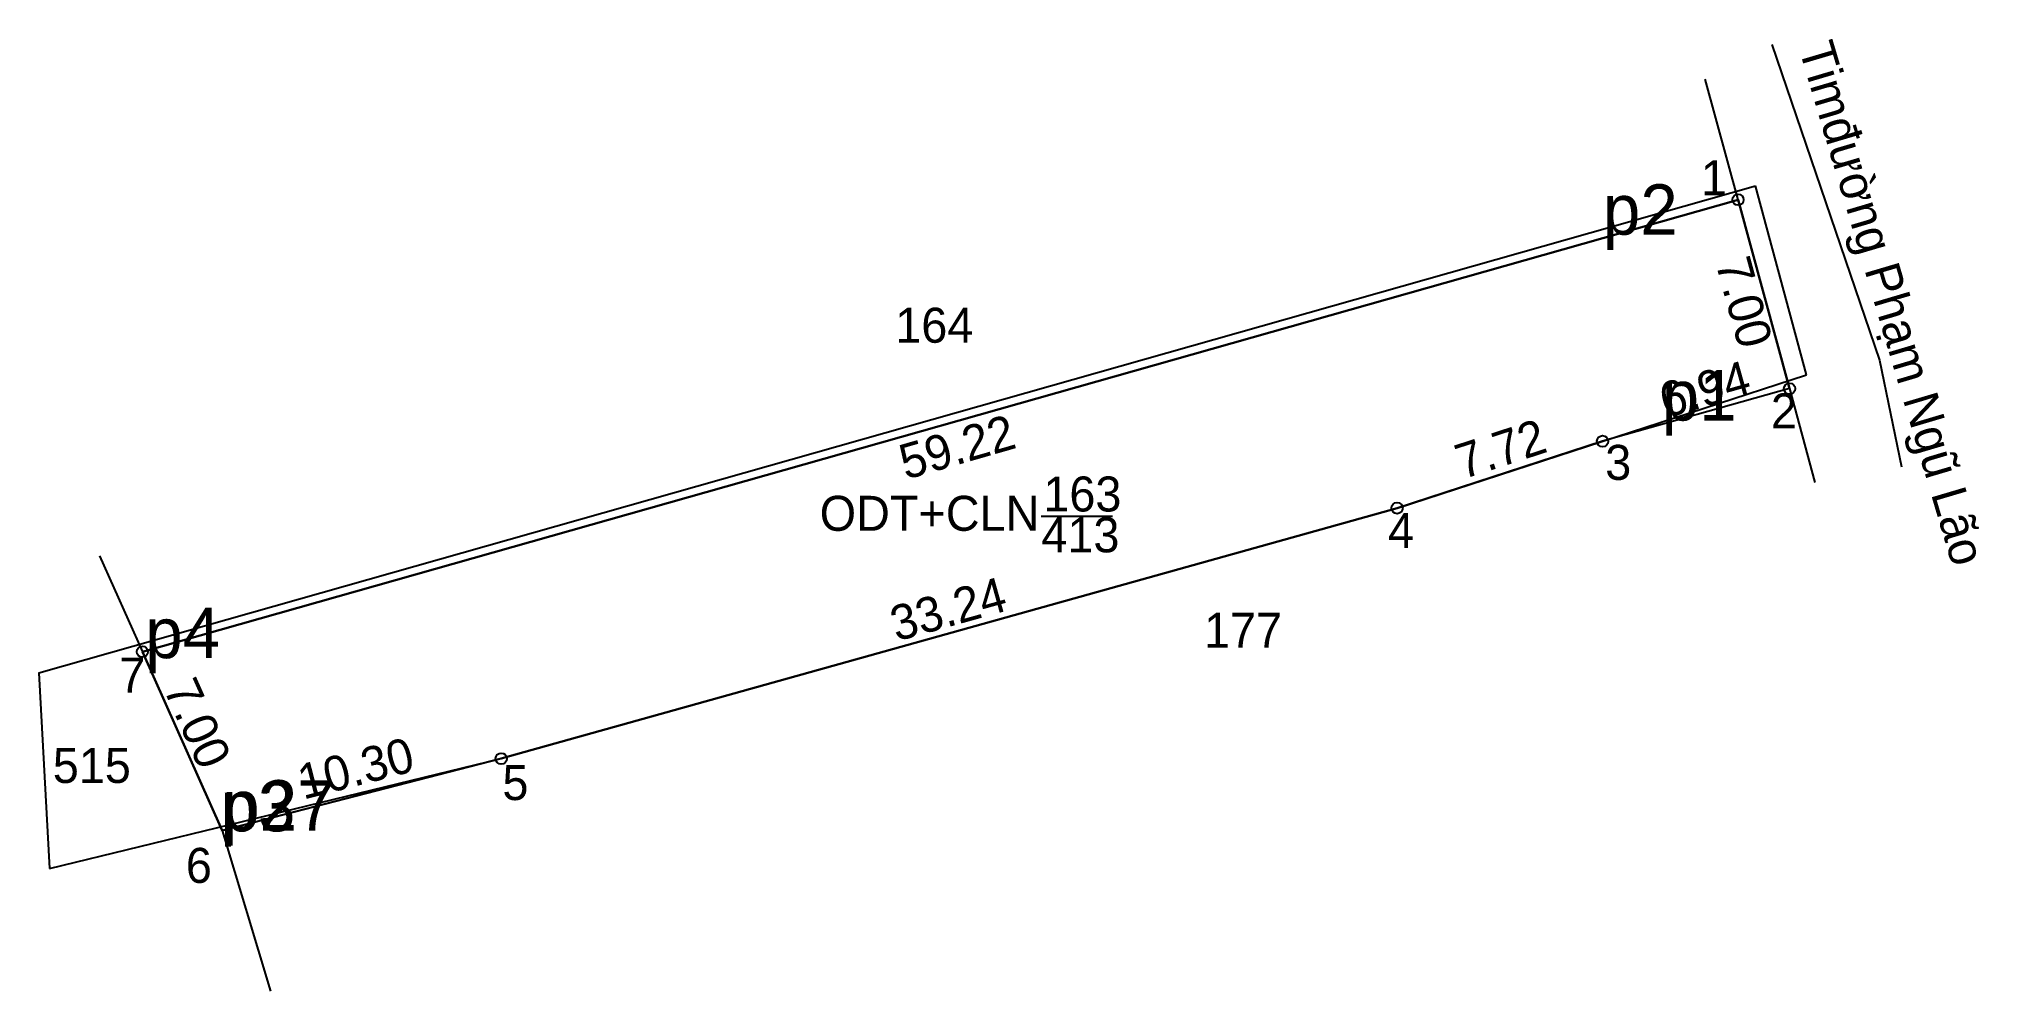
# Model space of a CAD drawing. Extents: x 550920 to 551535, y 1839316 to 1839468.
# Drawn here: x 551206.3 to 551275.7, y 1839356.1 to 1839390.1 of the extents above; entities that cross this region are included whole.
import ezdxf

# ---------------------------------------------------------------- set-up
doc = ezdxf.new("R2010")
doc.units = 0
for name, color, linetype in [('Level 1', 7, 'Continuous'), ('Level 10', 7, 'Continuous'), ('Level 12', 7, 'Continuous'), ('Level 13', 7, 'Continuous'), ('Level 22', 7, 'Continuous'), ('Level 3', 7, 'Continuous'), ('Level 32', 7, 'Continuous'), ('Level 36', 7, 'Continuous'), ('Level 4', 7, 'Continuous'), ('Level 63', 7, 'Continuous'), ('Level 7', 7, 'Continuous')]:
    doc.layers.add(name, color=color, linetype=linetype)

msp = doc.modelspace()

# ---------------------------------------------------------------- texts
at = {"layer": 'Level 1'}
for s, p in [('163', (551242.23, 1839373.21)), ('ODT+CLN', (551234.24, 1839372.52)), ('413', (551242.16, 1839371.75))]:
    msp.add_text(s, height=1.25, dxfattribs=at).set_placement(p)
at = {"layer": 'Level 12'}
for s, p in [('p2', (551262.22, 1839383.1)), ('p1', (551264.32, 1839376.46)), ('p4', (551210.14, 1839367.97)), ('p3', (551212.83, 1839361.78)), ('p27', (551212.89, 1839361.81))]:
    msp.add_text(s, height=1.8, dxfattribs=at).set_placement(p)
at = {"layer": 'Level 13'}
for s, p in [('164', (551236.94, 1839379.24)), ('177', (551247.97, 1839368.34)), ('515', (551206.84, 1839363.51))]:
    msp.add_text(s, height=1.25, dxfattribs=at).set_placement(p)
at = {"layer": 'Level 4'}
msp.add_text('Timđường Phạm Ngũ Lão', height=1.24998, rotation=286.51894, dxfattribs=at).set_placement((551269.21, 1839389.78))
at = {"layer": 'Level 63'}
for s, p in [(' 1', (551265.26, 1839384.51)), (' 2', (551267.76, 1839376.18)), (' 3', (551261.84, 1839374.34)), (' 4', (551254.08, 1839371.91)), (' 7', (551208.75, 1839366.74)), (' 5', (551222.44, 1839362.9)), (' 6', (551211.13, 1839359.94))]:
    msp.add_text(s, height=1.25, dxfattribs=at).set_placement(p)
for s, height, rotation, p in [('7.00', 1.25, 285.24794, (551266.24, 1839382.1)), ('6.94', 1.25, 15.71857, (551264.46, 1839376.54)), ('59.22', 1.25, 16.05703, (551237.31, 1839374.34)), ('7.72', 1.25, 18.03593, (551257.21, 1839374.35)), ('33.24', 1.2499, 15.621, (551236.98, 1839368.56)), ('7.00', 1.25, 294.05735, (551210.78, 1839366.88)), ('10.30', 1.2499, 14.45465, (551215.79, 1839362.91))]:
    msp.add_text(s, height=height, rotation=rotation, dxfattribs=at).set_placement(p)

# ---------------------------------------------------------------- linework, layer by layer
at = {"layer": 'Level 1'}
for p, q in [((551206.34, 1839367.44), (551267.67, 1839384.85)), ((551269.5, 1839378.09), (551267.67, 1839384.85)), ((551206.34, 1839367.44), (551206.72, 1839360.45))]:
    msp.add_line(p, q, dxfattribs=at)
msp.add_lwpolyline([(551267.05, 1839384.35), (551268.89, 1839377.6), (551262.21, 1839375.72), (551254.87, 1839373.33), (551222.86, 1839364.38), (551212.89, 1839361.81), (551210.04, 1839368.2)], close=True, dxfattribs=at)
msp.add_lwpolyline([(551206.72, 1839360.45), (551222.86, 1839364.38), (551254.87, 1839373.33), (551269.5, 1839378.09)], dxfattribs=at)
at = {"layer": 'Level 10'}
for p, q in [((551267.05, 1839384.35), (551210.04, 1839368.2)), ((551268.89, 1839377.6), (551262.21, 1839375.72)), ((551210.04, 1839368.2), (551212.89, 1839361.81)), ((551212.89, 1839361.81), (551222.86, 1839364.38)), ((551212.89, 1839361.81), (551214.62, 1839356.07))]:
    msp.add_line(p, q, dxfattribs=at)
at = {"layer": 'Level 22'}
for points in [[(551267.05, 1839384.35), (551265.88, 1839388.66)], [(551268.89, 1839377.6), (551267.05, 1839384.35)], [(551222.86, 1839364.38), (551254.87, 1839373.33), (551262.25, 1839375.73)]]:
    msp.add_lwpolyline(points, dxfattribs=at)
at = {"layer": 'Level 3'}
msp.add_line((551208.51, 1839371.62), (551210.04, 1839368.2), dxfattribs=at)
at = {"layer": 'Level 32'}
msp.add_line((551268.89, 1839377.6), (551269.79, 1839374.24), dxfattribs=at)
at = {"layer": 'Level 36'}
msp.add_line((551242.15, 1839373.04), (551244.7, 1839373.04), dxfattribs=at)
for centre in [(551267.05, 1839384.35), (551268.89, 1839377.6), (551262.21, 1839375.72), (551254.87, 1839373.33), (551210.04, 1839368.2), (551222.86, 1839364.38)]:
    msp.add_circle(centre, 0.2, dxfattribs=at)
at = {"layer": 'Level 4'}
msp.add_line((551268.26, 1839389.9), (551272.1, 1839378.62), dxfattribs=at)
msp.add_lwpolyline([(551272.1, 1839378.62), (551272.89, 1839374.8)], dxfattribs=at)
at = {"layer": 'Level 7'}
for p, q in [((551262.264, 1839383.023), (551262.264, 1839383.023)), ((551264.324, 1839376.463), (551264.324, 1839376.463)), ((551210.143, 1839367.973), (551210.143, 1839367.973)), ((551212.83, 1839361.781), (551212.83, 1839361.781)), ((551212.894, 1839361.808), (551212.894, 1839361.808))]:
    msp.add_line(p, q, dxfattribs=at)

msp.set_redraw_order([(e.dxf.handle, doc.entitydb.next_handle()) for e in msp.query("TEXT MTEXT ATTDEF DIMENSION ARC_DIMENSION")])  # texts and dimensions are drawn at this point

doc.saveas('drawing.dxf')
